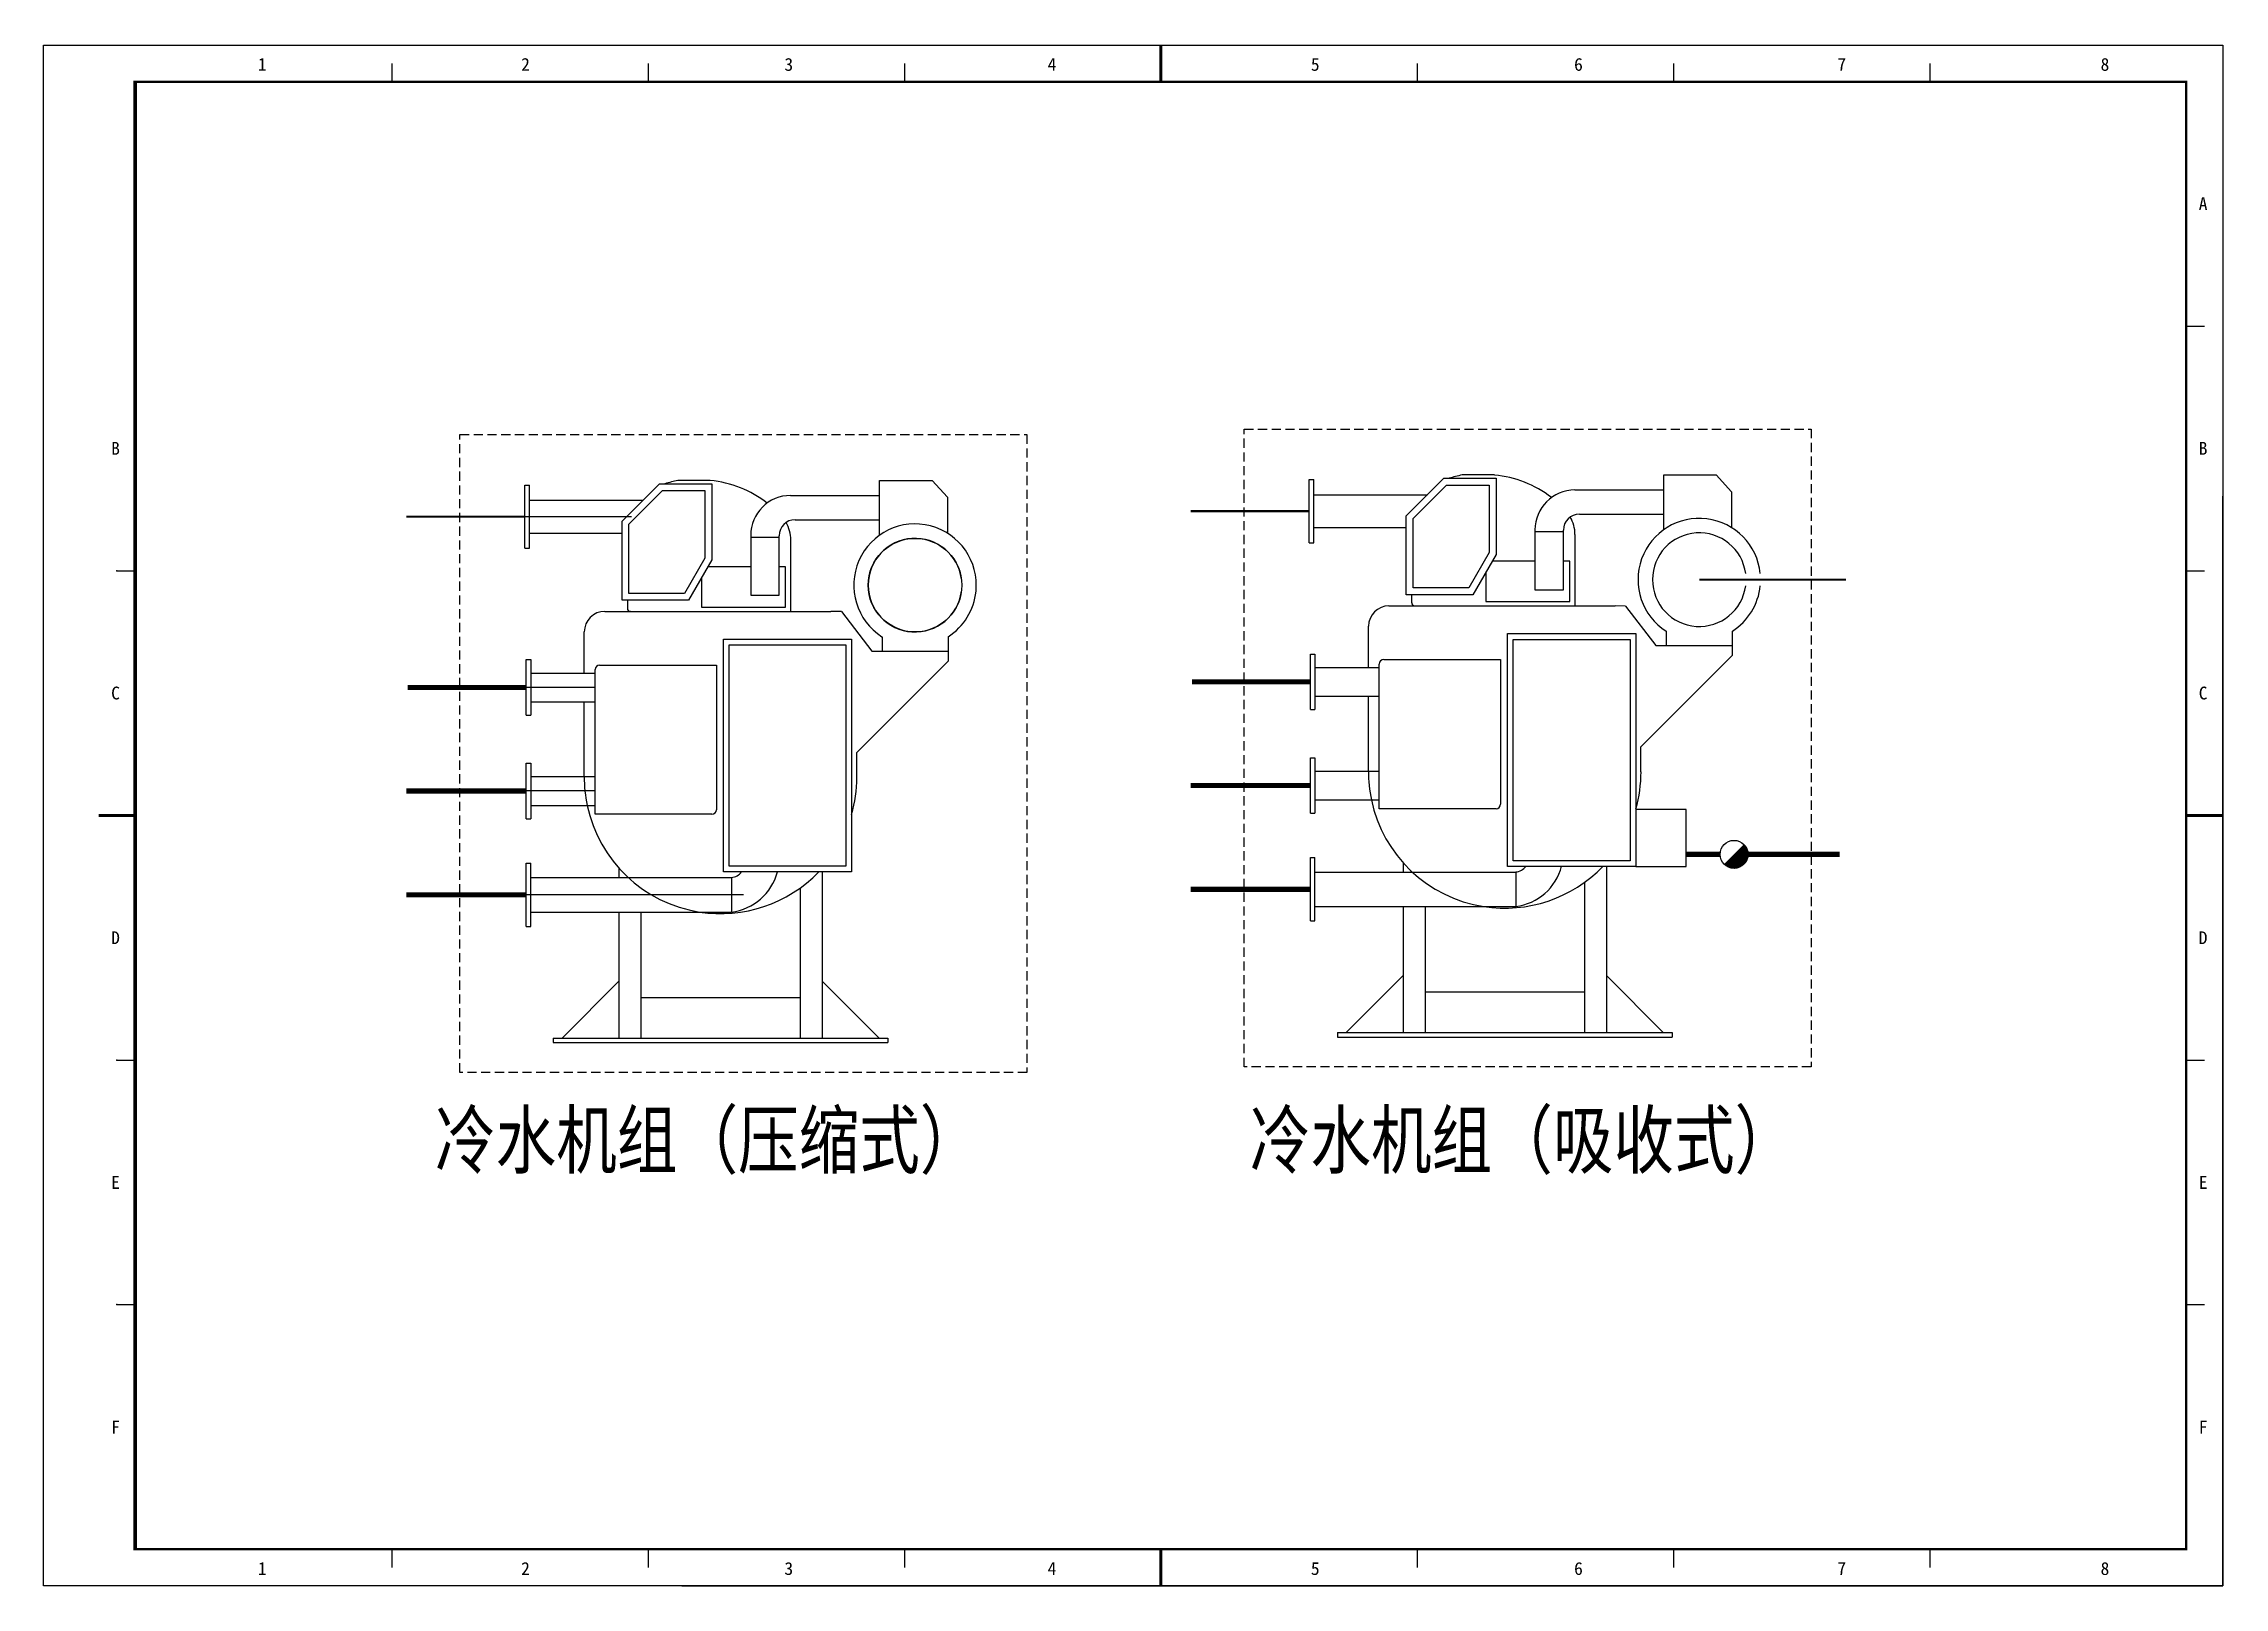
# Model space of a CAD drawing. Header units: millimetres. Extents: x 9671 to 25689, y -17516 to -2951.
# Drawn here: x 22048.4 to 22345.6, y -5527.3 to -5316.9 of the extents above; entities that cross this region are included whole.
import ezdxf
from ezdxf.lldxf.tags import DXFTag

# ---------------------------------------------------------------- set-up
doc = ezdxf.new("R2010")
doc.units = ezdxf.units.MM
doc.linetypes.add('CENTER', pattern=[50.8, 31.75, -6.35, 6.35, -6.35])
doc.linetypes.add('HIDDEN2', pattern=[0.1875, 0.125, -0.0625])
for name, color, linetype in [('CEN', 1, 'CENTER'), ('HID', 3, 'HID'), ('LIN', 2, 'Continuous'), ('sb', 2, 'Continuous'), ('图框', 4, 'Continuous')]:
    doc.layers.add(name, color=color, linetype=linetype)
doc.layers.add('管道', color=4, linetype='Continuous', lineweight=40)
doc.styles.add('QSDI', font='SimSun.ttf', dxfattribs={"width": 0.8})
tags = doc.linetypes.add('HID', pattern=[6, 4, -2]).pattern_tags.tags
tags[6:7] = [DXFTag(74, 4), DXFTag(75, 0), DXFTag(340, '0'), DXFTag(46, 1.0), DXFTag(50, 0.0), DXFTag(44, 0.0), DXFTag(45, 0.0)]
tags[4:5] = [DXFTag(74, 4), DXFTag(75, 0), DXFTag(340, '0'), DXFTag(46, 1.0), DXFTag(50, 0.0), DXFTag(44, 0.0), DXFTag(45, 0.0)]

msp = doc.modelspace()

# ---------------------------------------------------------------- texts
at = {"style": 'QSDI', "width": 0.8}
for s, p in [('冷水机组（压缩式）', (22101.77, -5470.12)), ('冷水机组（吸收式）', (22212.81, -5470.12))]:
    msp.add_text(s, height=7.569, dxfattribs=at).set_placement(p)

# ---------------------------------------------------------------- blocks, each defined once
blk = doc.blocks.new('2#图框，横')
for p, q in [((7777.69, 0), (7777.69, 420)), ((7777.69, 420), (8371.69, 420)), ((8371.69, 420), (8371.69, 0)), ((7872.57, 415), (7872.57, 410)), ((7942.44, 415), (7942.44, 410)), ((8012.32, 415), (8012.32, 410)), ((8152.07, 415), (8152.07, 410)), ((8221.94, 415), (8221.94, 410)), ((8291.82, 415), (8291.82, 410)), ((8361.69, 343.33), (8366.69, 343.33)), ((8371.69, 0), (8371.69, 297)), ((7797.69, 276.67), (7802.69, 276.67)), ((8361.69, 276.67), (8366.69, 276.67)), ((7797.69, 143.33), (7802.69, 143.33)), ((8361.69, 143.33), (8366.69, 143.33)), ((7797.69, 76.67), (7802.69, 76.67)), ((8361.69, 76.67), (8366.69, 76.67)), ((7872.57, 10), (7872.57, 5)), ((7942.44, 10), (7942.44, 5)), ((8012.32, 10), (8012.32, 5)), ((8152.07, 10), (8152.07, 5)), ((8221.94, 10), (8221.94, 5)), ((8291.82, 10), (8291.82, 5)), ((8371.69, 0), (7777.69, 0)), ((7951.69, 0), (8371.69, 0))]:
    blk.add_line(p, q)
for points, const_width in [([(8082.19, 410), (8082.19, 420)], 0.8), ([(8082.19, 410), (8082.19, 420)], 0.5), ([(7802.69, 210), (7792.69, 210)], 0.8), ([(7792.69, 210), (7802.69, 210)], 0.5), ([(8361.69, 210), (8371.69, 210)], 0.8), ([(8361.69, 210), (8371.69, 210)], 0.5), ([(8082.19, 10), (8082.19, 0)], 0.8), ([(8082.19, 10), (8082.19, 0)], 0.5)]:
    blk.add_lwpolyline(points, dxfattribs=dict(const_width=const_width))
blk.add_lwpolyline([(7802.69, 10, 1, 1, 0), (7802.69, 410, 0.6, 0.6, 0), (8361.69, 410, 0.6, 0.6, 0), (8361.69, 10, 0.6, 0.6, 0)], format="xyseb", close=True)
for p in [(7797.69, 276.67), (7797.69, 210), (7797.69, 143.33), (7797.69, 76.67)]:
    blk.add_point(p)
at = {"style": 'QSDI'}
for s, p in [('1', (7836.11, 412.98)), ('2', (7907.86, 412.98)), ('3', (7979.61, 412.98)), ('4', (8051.36, 412.98)), ('5', (8123.11, 412.98)), ('6', (8194.86, 412.98)), ('7', (8266.61, 412.98)), ('8', (8338.36, 412.98)), ('A', (8365.11, 375.02)), ('B', (7796.11, 308.32)), ('B', (8365.11, 308.32)), ('C', (7796.11, 241.62)), ('C', (8365.11, 241.62)), ('D', (7796.11, 174.92)), ('D', (8365.11, 174.92)), ('E', (7796.11, 108.22)), ('E', (8365.11, 108.22)), ('F', (7796.11, 41.52)), ('F', (8365.11, 41.52)), ('1', (7836.11, 2.98)), ('2', (7907.86, 2.98)), ('3', (7979.61, 2.98)), ('4', (8051.36, 2.98)), ('5', (8123.11, 2.98)), ('6', (8194.86, 2.98)), ('7', (8266.61, 2.98)), ('8', (8338.36, 2.98))]:
    blk.add_text(s, height=3.5, dxfattribs=at).set_placement(p)

# ---------------------------------------------------------------- hatches: boundary and pattern name
at = {"layer": '图框'}
h = msp.add_hatch(dxfattribs=at)
h.set_pattern_fill('ANSI31', color=2, scale=0.381403, style=0)
h.set_pattern_definition([(45, (21883.35932, -5037.98328), (-0.033711589, 0.033711589), [])])
h.paths.add_polyline_path([(22277.46, -5428.77, 0.668179), (22280.71, -5427.42, 0.198912), (22280.15, -5426.07)])

# ---------------------------------------------------------------- linework, layer by layer
at = {"layer": 'CEN', "lineweight": -3}
for p, q in [((22128.55, -5381.4), (22112.33, -5381.4)), ((22123.58, -5404.67), (22112.45, -5404.67)), ((22123.58, -5418.78), (22112.45, -5418.78)), ((22143.83, -5432.93), (22113.2, -5432.93))]:
    msp.add_line(p, q, dxfattribs=at)
at = {"layer": 'HID', "lineweight": -3}
for p, q in [((22128.19, -5382.41), (22132.76, -5377.85)), ((22132.76, -5377.85), (22138.56, -5377.85)), ((22138.56, -5377.85), (22138.56, -5387.04)), ((22235.06, -5381.66), (22239.63, -5377.09)), ((22239.63, -5377.09), (22245.43, -5377.09)), ((22245.43, -5377.09), (22245.43, -5386.29)), ((22235.06, -5391.1), (22235.06, -5381.66)), ((22128.19, -5391.85), (22128.19, -5382.41)), ((22138.56, -5387.04), (22135.78, -5391.85)), ((22245.43, -5386.29), (22242.66, -5391.1)), ((22242.66, -5391.1), (22235.06, -5391.1)), ((22135.78, -5391.85), (22128.19, -5391.85)), ((22141.84, -5429.03), (22141.84, -5398.87)), ((22141.84, -5398.87), (22157.77, -5398.87)), ((22157.77, -5398.87), (22157.77, -5429.03)), ((22248.72, -5428.28), (22248.72, -5398.12)), ((22248.72, -5398.12), (22264.65, -5398.12)), ((22264.65, -5398.12), (22264.65, -5428.28)), ((22157.77, -5429.03), (22141.84, -5429.03)), ((22234.97, -5429.83), (22249.05, -5429.83)), ((22264.65, -5428.28), (22248.72, -5428.28)), ((22249.05, -5429.83), (22249.05, -5434.53)), ((22128.09, -5430.58), (22142.17, -5430.58)), ((22142.17, -5430.58), (22142.17, -5435.28)), ((22137.81, -5435.28), (22142.17, -5435.28)), ((22244.68, -5434.53), (22249.05, -5434.53))]:
    msp.add_line(p, q, dxfattribs=at)
for centre, radius, start, end in [((22142.02, -5428.67), 1.91, 274.6871, 323.4969), ((22141.29, -5427.95), 7.38, 276.8347, 345.3867), ((22248.89, -5427.92), 1.91, 274.6871, 323.4969), ((22248.17, -5427.19), 7.38, 276.8347, 345.3867)]:
    msp.add_arc(centre, radius, start, end, dxfattribs=at)
at = {"layer": 'LIN', "lineweight": -3}
for p, q in [((22220.91, -5384.95), (22220.91, -5376.34)), ((22220.91, -5376.34), (22221.53, -5376.34)), ((22221.53, -5384.95), (22221.53, -5376.34)), ((22234.13, -5381.28), (22239.25, -5376.16)), ((22239.25, -5376.16), (22246.37, -5376.16)), ((22246.17, -5375.71), (22241.75, -5375.71)), ((22246.37, -5376.16), (22246.37, -5386.54)), ((22269.17, -5375.71), (22269.17, -5383.21)), ((22269.23, -5375.71), (22276.39, -5375.71)), ((22276.39, -5375.71), (22278.48, -5378.01)), ((22114.03, -5385.71), (22114.03, -5377.09)), ((22114.03, -5377.09), (22114.65, -5377.09)), ((22114.65, -5385.71), (22114.65, -5377.09)), ((22114.65, -5379.15), (22130.13, -5379.15)), ((22127.26, -5382.03), (22132.37, -5376.92)), ((22132.37, -5376.92), (22139.49, -5376.92)), ((22139.29, -5376.46), (22134.88, -5376.46)), ((22139.49, -5376.92), (22139.49, -5387.29)), ((22150.23, -5378.51), (22162.3, -5378.51)), ((22162.3, -5376.46), (22162.3, -5383.97)), ((22162.35, -5376.46), (22169.52, -5376.46)), ((22169.52, -5376.46), (22171.61, -5378.76)), ((22171.61, -5378.76), (22171.61, -5383.68)), ((22221.53, -5378.4), (22237.01, -5378.4)), ((22257.11, -5377.76), (22269.17, -5377.76)), ((22278.48, -5378.01), (22278.48, -5382.93)), ((22127.26, -5392.78), (22127.26, -5382.03)), ((22150.85, -5381.81), (22162.3, -5381.81)), ((22234.13, -5392.03), (22234.13, -5381.28)), ((22257.73, -5381.06), (22269.17, -5381.06)), ((22114.65, -5383.64), (22127.26, -5383.64)), ((22144.79, -5383.95), (22144.79, -5392.11)), ((22148.68, -5384.23), (22144.79, -5384.23)), ((22148.68, -5392.11), (22148.68, -5383.99)), ((22150.26, -5394.3), (22150.26, -5384.56)), ((22220.91, -5384.95), (22221.53, -5384.95)), ((22221.53, -5382.89), (22234.13, -5382.89)), ((22251.66, -5383.2), (22251.66, -5391.36)), ((22255.55, -5383.47), (22251.66, -5383.47)), ((22255.55, -5391.36), (22255.55, -5383.24)), ((22257.14, -5393.55), (22257.14, -5383.81)), ((22114.03, -5385.71), (22114.65, -5385.71)), ((22139.49, -5387.29), (22136.32, -5392.78)), ((22144.79, -5388.22), (22138.95, -5388.22)), ((22149.55, -5388.22), (22148.68, -5388.22)), ((22149.55, -5393.71), (22149.55, -5388.22)), ((22246.37, -5386.54), (22243.19, -5392.03)), ((22251.66, -5387.47), (22245.83, -5387.47)), ((22256.43, -5387.47), (22255.55, -5387.47)), ((22256.43, -5392.96), (22256.43, -5387.47)), ((22138.1, -5389.7), (22138.1, -5393.71)), ((22244.97, -5388.95), (22244.97, -5392.96)), ((22136.32, -5392.78), (22127.26, -5392.78)), ((22128, -5392.78), (22128, -5393.88)), ((22138.1, -5393.71), (22149.55, -5393.71)), ((22144.79, -5392.11), (22148.68, -5392.11)), ((22231.78, -5393.55), (22262.6, -5393.55)), ((22243.19, -5392.03), (22234.13, -5392.03)), ((22234.87, -5392.03), (22234.87, -5393.13)), ((22244.97, -5392.96), (22256.43, -5392.96)), ((22251.66, -5391.36), (22255.55, -5391.36)), ((22264.02, -5393.59), (22262.6, -5393.55)), ((22264.02, -5393.59), (22268.16, -5398.96)), ((22122.12, -5402.71), (22122.12, -5397.09)), ((22124.91, -5394.3), (22155.73, -5394.3)), ((22157.15, -5394.34), (22155.73, -5394.3)), ((22157.15, -5394.34), (22161.28, -5399.71)), ((22228.99, -5401.95), (22228.99, -5396.34)), ((22269.56, -5397), (22269.56, -5398.93)), ((22278.57, -5397), (22278.57, -5398.96)), ((22141.07, -5429.81), (22141.07, -5398.1)), ((22141.07, -5398.1), (22158.55, -5398.1)), ((22158.55, -5398.1), (22158.55, -5429.81)), ((22161.28, -5399.71), (22171.69, -5399.71)), ((22162.69, -5397.76), (22162.69, -5399.68)), ((22171.69, -5397.76), (22171.69, -5399.71)), ((22171.69, -5399.71), (22171.69, -5401.09)), ((22247.94, -5429.06), (22247.94, -5397.34)), ((22247.94, -5397.34), (22265.43, -5397.34)), ((22265.43, -5397.34), (22265.43, -5429.06)), ((22268.16, -5398.96), (22278.57, -5398.96)), ((22278.57, -5398.96), (22278.57, -5400.34)), ((22114.19, -5408.45), (22114.19, -5400.88)), ((22114.19, -5400.88), (22114.81, -5400.88)), ((22114.81, -5400.88), (22114.81, -5408.45)), ((22114.81, -5402.71), (22123.58, -5402.71)), ((22123.58, -5421.95), (22123.58, -5402.24)), ((22124.21, -5401.62), (22140.12, -5401.62)), ((22140.12, -5401.62), (22140.12, -5421.33)), ((22171.69, -5401.09), (22159.25, -5413.53)), ((22221.07, -5407.7), (22221.07, -5400.13)), ((22221.07, -5400.13), (22221.69, -5400.13)), ((22221.69, -5400.13), (22221.69, -5407.7)), ((22221.69, -5401.95), (22230.46, -5401.95)), ((22230.46, -5421.2), (22230.46, -5401.49)), ((22231.08, -5400.87), (22246.99, -5400.87)), ((22246.99, -5400.87), (22246.99, -5420.58)), ((22278.57, -5400.34), (22266.12, -5412.78)), ((22221.69, -5405.88), (22230.46, -5405.88)), ((22228.99, -5416.07), (22228.99, -5405.88)), ((22114.19, -5408.45), (22114.81, -5408.45)), ((22114.81, -5406.63), (22123.58, -5406.63)), ((22122.12, -5416.82), (22122.12, -5406.63)), ((22221.07, -5407.7), (22221.69, -5407.7)), ((22159.25, -5416.93), (22159.25, -5413.53)), ((22221.07, -5421.82), (22221.07, -5414.25)), ((22221.07, -5414.25), (22221.69, -5414.25)), ((22221.69, -5414.25), (22221.69, -5421.82)), ((22266.12, -5416.18), (22266.12, -5412.78)), ((22114.19, -5422.57), (22114.19, -5415)), ((22114.19, -5415), (22114.81, -5415)), ((22114.81, -5415), (22114.81, -5422.57)), ((22114.81, -5416.82), (22123.58, -5416.82)), ((22221.69, -5416.07), (22230.46, -5416.07)), ((22114.81, -5420.75), (22123.58, -5420.75)), ((22221.69, -5419.99), (22230.46, -5419.99)), ((22114.19, -5422.57), (22114.81, -5422.57)), ((22139.5, -5421.95), (22123.58, -5421.95)), ((22221.07, -5421.82), (22221.69, -5421.82)), ((22246.37, -5421.2), (22230.46, -5421.2)), ((22114.19, -5437.24), (22114.19, -5428.62)), ((22114.19, -5428.62), (22114.81, -5428.62)), ((22114.81, -5437.24), (22114.81, -5428.62)), ((22126.82, -5429.29), (22126.82, -5430.58)), ((22158.55, -5429.81), (22141.07, -5429.81)), ((22154.54, -5429.81), (22154.54, -5452.45)), ((22221.07, -5436.48), (22221.07, -5427.87)), ((22221.07, -5427.87), (22221.69, -5427.87)), ((22221.69, -5436.48), (22221.69, -5427.87)), ((22221.69, -5429.83), (22234.97, -5429.83)), ((22233.7, -5428.54), (22233.7, -5429.83)), ((22265.43, -5429.06), (22247.94, -5429.06)), ((22261.42, -5429.06), (22261.42, -5451.7)), ((22114.81, -5430.58), (22128.09, -5430.58)), ((22151.54, -5431.99), (22151.54, -5452.45)), ((22258.42, -5431.24), (22258.42, -5451.7)), ((22114.81, -5435.28), (22137.81, -5435.28)), ((22126.82, -5435.28), (22126.82, -5452.45)), ((22129.82, -5435.28), (22129.82, -5452.45)), ((22221.69, -5434.53), (22244.68, -5434.53)), ((22233.7, -5434.53), (22233.7, -5451.7)), ((22236.7, -5434.53), (22236.7, -5451.7)), ((22114.19, -5437.24), (22114.81, -5437.24)), ((22221.07, -5436.48), (22221.69, -5436.48)), ((22126.82, -5444.7), (22119.08, -5452.45)), ((22162.29, -5452.45), (22154.54, -5444.7)), ((22233.7, -5443.95), (22225.95, -5451.7)), ((22269.16, -5451.7), (22261.42, -5443.95)), ((22129.82, -5446.91), (22151.54, -5446.91)), ((22236.7, -5446.16), (22258.42, -5446.16)), ((22117.88, -5452.45), (22163.49, -5452.45)), ((22117.88, -5452.45), (22117.88, -5453.07)), ((22117.88, -5453.07), (22163.49, -5453.07)), ((22163.49, -5452.45), (22163.49, -5453.07)), ((22224.75, -5451.7), (22270.36, -5451.7)), ((22224.75, -5451.7), (22224.75, -5452.32)), ((22224.75, -5452.32), (22270.36, -5452.32)), ((22270.36, -5451.7), (22270.36, -5452.32))]:
    msp.add_line(p, q, dxfattribs=at)
for centre, radius, start, end in [((22246.06, -5396.46), 21.19, 101.7345, 106.7092), ((22244.82, -5390.43), 14.77, 51.9883, 84.792), ((22139.19, -5397.21), 21.19, 101.7345, 106.7092), ((22137.95, -5391.18), 14.77, 51.9883, 84.792), ((22150.23, -5383.95), 5.44, 90, 180), ((22257.11, -5383.2), 5.44, 90, 180), ((22150.85, -5383.99), 2.18, 90, 180), ((22145.61, -5384.56), 4.65, 0, 30.5151), ((22257.73, -5383.24), 2.18, 90, 180), ((22252.48, -5383.81), 4.65, 0, 30.5151), ((22274.07, -5389.98), 8.35, 5.739, 237.3584), ((22167.19, -5390.73), 8.35, 354.261, 237.3584), ((22167.19, -5390.73), 6.38, 7.5185, 352.4815), ((22274.07, -5389.98), 6.38, 7.5185, 352.4815), ((22274.07, -5389.98), 8.35, 302.6416, 354.261), ((22128.41, -5393.88), 0.418, 180, 270), ((22167.19, -5390.73), 8.35, 302.6416, 354.261), ((22231.78, -5396.34), 2.79, 90, 180), ((22235.29, -5393.13), 0.418, 180, 270), ((22124.91, -5397.09), 2.79, 90, 180), ((22162.72, -5399.68), 0.031, 180, 270), ((22162.69, -5399.71), 0.00155, 180, 270), ((22162.69, -5399.71), 0.0031, 180, 270), ((22269.59, -5398.93), 0.031, 180, 270), ((22269.57, -5398.95), 0.0031, 180, 270), ((22269.56, -5398.96), 0.00155, 180, 270), ((22124.21, -5402.24), 0.621, 90, 180), ((22231.08, -5401.49), 0.621, 90, 180), ((22140.71, -5416.93), 18.6, 179.6717, 191.8428), ((22140.68, -5416.93), 18.57, 344.23, 0), ((22247.59, -5416.18), 18.6, 179.6717, 191.8428), ((22247.56, -5416.18), 18.57, 344.23, 0), ((22140.68, -5416.93), 18.57, 191.8476, 261.0997), ((22247.56, -5416.18), 18.57, 191.8476, 261.0997), ((22246.37, -5420.58), 0.621, 270, 0), ((22139.5, -5421.33), 0.621, 270, 0), ((22140.68, -5416.93), 18.57, 261.0997, 316.0977), ((22247.56, -5416.18), 18.57, 261.0997, 316.0977)]:
    msp.add_arc(centre, radius, start, end, dxfattribs=at)
at = {"layer": 'sb', "color": 2}
msp.add_lwpolyline([(22265.43, -5429.06), (22272.26, -5429.06), (22272.26, -5421.32), (22265.43, -5421.32)], close=True, dxfattribs=at)
at = {"layer": 'sb'}
msp.add_circle((22167.19, -5390.73), 6.38, dxfattribs=at)
at = {"layer": '图框', "color": 2}
msp.add_circle((22278.81, -5427.42), 1.91, dxfattribs=at)
at = {"layer": '管道', "color": 3, "linetype": 'HIDDEN2', "lineweight": -3, "ltscale": 10}
for p, q in [((22105.17, -5457.13), (22105.17, -5370.22)), ((22105.17, -5370.22), (22182.43, -5370.22)), ((22182.43, -5370.22), (22182.43, -5457.13)), ((22182.43, -5370.22), (22182.43, -5370.22)), ((22212.05, -5456.38), (22212.05, -5369.46)), ((22212.05, -5369.46), (22289.31, -5369.46)), ((22289.31, -5369.46), (22289.31, -5456.38)), ((22289.31, -5369.46), (22289.31, -5369.46)), ((22289.31, -5456.38), (22212.05, -5456.38)), ((22182.43, -5457.13), (22105.17, -5457.13))]:
    msp.add_line(p, q, dxfattribs=at)
at = {"layer": '管道', "color": 3, "lineweight": -3}
for points, const_width in [([(22114.03, -5381.4), (22097.88, -5381.4)], 0.3), ([(22220.91, -5380.65), (22204.76, -5380.65)], 0.3), ([(22097.88, -5432.93), (22114.19, -5432.93)], 0.7), ([(22204.76, -5432.18), (22221.07, -5432.18)], 0.7)]:
    msp.add_lwpolyline(points, dxfattribs=dict(at, const_width=const_width))
at = {"layer": '管道', "color": 1, "lineweight": -3}
for points, const_width in [([(22294.08, -5389.98), (22274.07, -5389.98)], 0.3), ([(22272.26, -5427.42), (22276.9, -5427.42)], 0.7), ([(22280.71, -5427.42), (22293.21, -5427.42)], 0.7)]:
    msp.add_lwpolyline(points, dxfattribs=dict(at, const_width=const_width))
at = {"layer": '管道', "color": 5, "lineweight": -3, "const_width": 0.7}
for points in [[(22114.19, -5404.67), (22098.04, -5404.67)], [(22221.07, -5403.92), (22204.92, -5403.92)], [(22204.76, -5418.03), (22221.07, -5418.03)], [(22097.88, -5418.78), (22114.19, -5418.78)]]:
    msp.add_lwpolyline(points, dxfattribs=at)

# ---------------------------------------------------------------- block references
at = {"color": 2, "xscale": 0.4999999999999969, "yscale": 0.4999999999999969, "zscale": 0.4999999999999969}
msp.add_blockref('2#图框，横', (18159.58, -5527.12), dxfattribs=at)

msp.set_redraw_order([(e.dxf.handle, doc.entitydb.next_handle()) for e in msp.query("TEXT MTEXT ATTDEF DIMENSION ARC_DIMENSION")])  # texts and dimensions are drawn at this point

doc.saveas('drawing.dxf')
